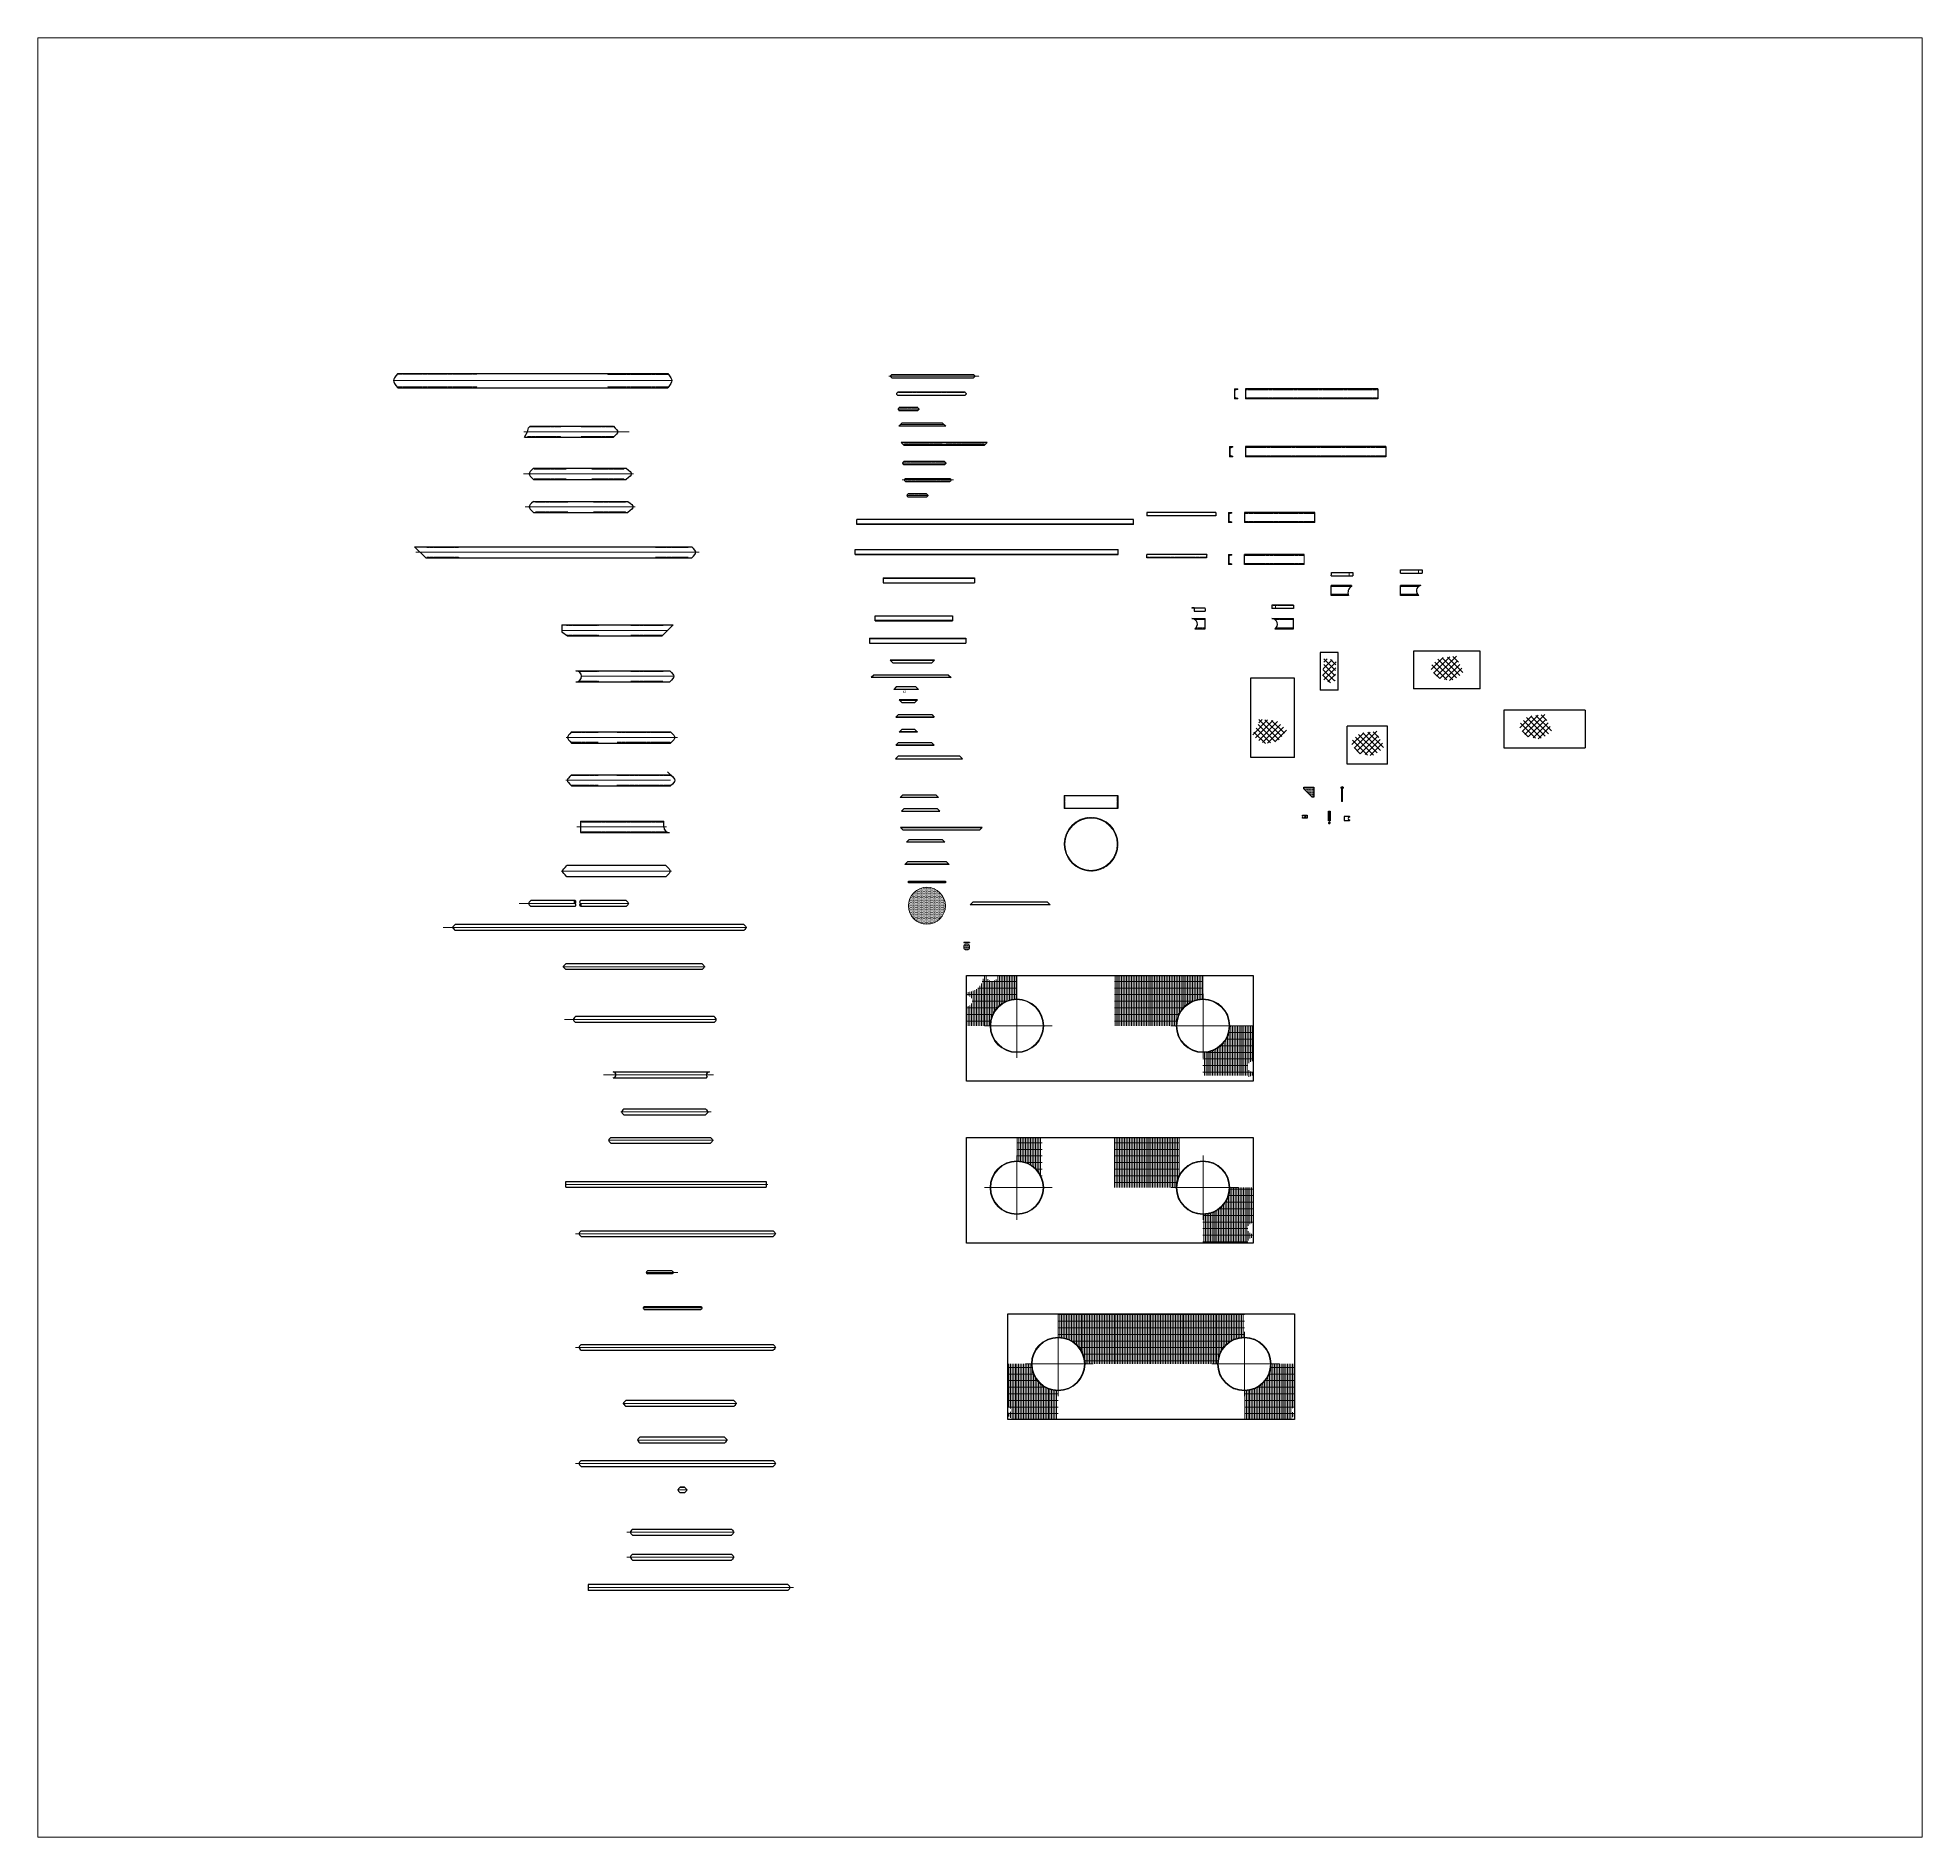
# Model space of a CAD drawing. Header units: inches. Extents: x -18249 to 140262, y -20124 to 30200.
# Drawn here: x 111710 to 140262, y -20124 to 7141 of the extents above; entities that cross this region are included whole.
import ezdxf

# ---------------------------------------------------------------- set-up
doc = ezdxf.new("R2010")
doc.units = ezdxf.units.IN
doc.header["$LTSCALE"] = 5
doc.header["$MEASUREMENT"] = 0
doc.linetypes.add('CENTER', pattern=[2, 1.25, -0.25, 0.25, -0.25])
doc.linetypes.add('HIDDEN', pattern=[0.375, 0.25, -0.125])
for name, color, linetype, lineweight in [('CENTER LINE', 1, 'CENTER', 0), ('HATCH', 250, 'Continuous', 0), ('HIDDEN', 8, 'HIDDEN', 0), ('PLUMBING', 3, 'Continuous', 25), ('STRUCTURE', 3, 'Continuous', 25)]:
    doc.layers.add(name, color=color, linetype=linetype, lineweight=lineweight)
doc.styles.add('BUKAKA 01', font='simpfrac.shx', dxfattribs={"height": 1.2})
pattern_1 = [(90, (68756.28, 118642.346), (-25, 2e-15), []), (180, (68756.28, 118642.35), (-1e-14, -100), [])]
pattern_2 = [(90, (145200.82, -33302.107), (-25, 2e-15), []), (180, (145200.82, -33302.11), (-1e-14, -100), [])]
pattern_3 = [(90, (146771.062, -43205.362), (-25, 2e-15), []), (180, (146771.06, -43205.36), (-1e-14, -100), [])]

msp = doc.modelspace()

# ---------------------------------------------------------------- hatches: boundary and pattern name
at = {"layer": 'HATCH'}
h = msp.add_hatch(dxfattribs=at)
h.set_pattern_fill('ANSI31', color=256, scale=100)
h.set_pattern_definition([(45, (265946.584, 65410.776), (-8.8388348, 8.8388348), [])])
h.paths.add_polyline_path([(129885.31949, 1811.05766, 0.3306147474), (129891.00437, 1818.71535), (129891.00437, 1820.77634), (129840.00437, 1820.77634), (129840.00437, 1667.77634), (129891.00437, 1667.77634), (129891.00437, 1669.83734, 0.3306147474), (129885.31949, 1677.49503), (129853.68926, 1687.05766, -0.3306147474), (129848.00437, 1694.71535), (129848.00437, 1793.83734, -0.3306147474), (129853.68926, 1801.49503)])
h = msp.add_hatch(dxfattribs=at)
h.set_pattern_fill('ANSI31', color=256, scale=100)
h.set_pattern_definition([(45, (265874.034, 64536.036), (-8.8388348, 8.8388348), [])])
h.paths.add_polyline_path([(129812.76933, 936.31727, 0.3306147474), (129818.45421, 943.97496), (129818.45421, 946.03595), (129767.45421, 946.03595), (129767.45421, 793.03595), (129818.45421, 793.03595), (129818.45421, 795.09695, 0.3306147474), (129812.76933, 802.75464), (129781.13909, 812.31727, -0.3306147474), (129775.45421, 819.97496), (129775.45421, 919.09695, -0.3306147474), (129781.13909, 926.75464)])
h = msp.add_hatch(dxfattribs=at)
h.set_pattern_fill('ANSI31', color=256, scale=100)
h.set_pattern_definition([(45, (265857.766, 63537.803), (-8.8388348, 8.8388348), [])])
h.paths.add_polyline_path([(129796.50122, -61.91587, 0.3306147474), (129802.1861, -54.25818), (129802.1861, -52.19718), (129751.1861, -52.19718), (129751.1861, -205.19718), (129802.1861, -205.19718), (129802.1861, -203.13619, 0.3306147474), (129796.50122, -195.4785), (129764.87099, -185.91587, -0.3306147474), (129759.1861, -178.25818), (129759.1861, -79.13619, -0.3306147474), (129764.87099, -71.4785)])
h = msp.add_hatch(dxfattribs=at)
h.set_pattern_fill('ANSI31', color=256, scale=100)
h.set_pattern_definition([(45, (265857.766, 62902.587), (-8.8388348, 8.8388348), [])])
h.paths.add_polyline_path([(129796.50122, -697.13134, 0.3306147474), (129802.1861, -689.47365), (129802.1861, -687.41265), (129751.1861, -687.41265), (129751.1861, -840.41265), (129802.1861, -840.41265), (129802.1861, -838.35166, 0.3306147474), (129796.50122, -830.69397), (129764.87099, -821.13134, -0.3306147474), (129759.1861, -813.47365), (129759.1861, -714.35166, -0.3306147474), (129764.87099, -706.69397)])
h = msp.add_hatch(dxfattribs=at)
h.set_pattern_fill('NET', color=256, scale=500, angle=45)
h.set_pattern_definition([(45, (251739.98, 60504.834), (-44.194174, 44.194174), []), (135, (251739.98, 60504.834), (-44.194174, -44.194174), [])])
h.paths.add_polyline_path([(131196.48698, -2330.39146), (131196.48698, -2262.66608), (131380.72476, -2293.16608), (131373.83312, -2433.66608), (131364.29662, -2600.16608), (131286.6229, -2637.66608), (131174.22948, -2572.77571), (131171.94497, -2498.16761)])
h = msp.add_hatch(dxfattribs=at)
h.set_pattern_fill('NET', color=256, scale=500, angle=45)
h.set_pattern_definition([(45, (251656.12, 60540.2), (-44.194174, 44.194174), []), (135, (251656.12, 60540.2), (-44.194174, -44.194174), [])])
h.paths.add_polyline_path([(133218.21523, -2295.02461), (133218.21523, -2227.29924), (132944.57931, -2257.79924), (132795.57931, -2398.29924), (132928.07931, -2564.79924), (133128.07931, -2602.29924), (133240.47273, -2537.40886), (133315.08084, -2462.80076)])
h = msp.add_hatch(dxfattribs=at)
h.set_pattern_fill('NET', color=256, scale=500, angle=45)
h.set_pattern_definition([(45, (252996.914, 59657.006), (-44.194174, 44.194174), []), (135, (252996.914, 59657.006), (-44.194174, -44.194174), [])])
h.paths.add_polyline_path([(134559.00867, -3178.21899), (134559.00867, -3110.49362), (134285.37275, -3140.99362), (134136.37275, -3281.49362), (134268.87275, -3447.99362), (134468.87275, -3485.49362), (134581.26617, -3420.60324), (134655.87427, -3345.99514)])
h = msp.add_hatch(dxfattribs=at)
h.set_pattern_fill('NET', color=256, scale=500, angle=45)
h.set_pattern_definition([(45, (250753.75, 59585.73), (-44.194174, 44.194174), []), (135, (250753.75, 59585.73), (-44.194174, -44.194174), [])])
h.paths.add_polyline_path([(130210.25599, -3249.49226), (130210.25599, -3181.76688), (130483.8919, -3212.26688), (130632.8919, -3352.76688), (130500.3919, -3519.26688), (130300.3919, -3556.76688), (130187.99848, -3491.87651), (130113.39038, -3417.26841)])
h = msp.add_hatch(dxfattribs=at)
h.set_pattern_fill('NET', color=256, scale=500, angle=45)
h.set_pattern_definition([(45, (250452.29, 59402.025), (-44.194174, 44.194174), []), (135, (250452.29, 59402.025), (-44.194174, -44.194174), [])])
h.paths.add_polyline_path([(132014.38648, -3433.20078), (132014.38648, -3365.47541), (131740.75056, -3395.97541), (131591.75056, -3536.47541), (131724.25056, -3702.97541), (131924.25056, -3740.47541), (132036.64398, -3675.58504), (132111.25209, -3600.97693)])
h = msp.add_hatch(dxfattribs=at)
h.set_pattern_fill('DOTS', color=256, scale=100)
h.paths.add_polyline_path([(131041.42335, -4215.08739), (130891.42335, -4215.08739), (130891.42335, -4240.08739), (131016.42335, -4365.08739), (131041.42335, -4365.08739)])
h = msp.add_hatch(dxfattribs=at)
h.set_pattern_fill('ANSI31', color=256, scale=50)
h.paths.add_polyline_path([(128075.3148, -5078.46501, 1), (127262.3148, -5078.46501, 1)])
h.paths.add_polyline_path([(127272.3148, -5078.46501, -1), (128065.3148, -5078.46501, -1)], flags=16)
h.paths.add_polyline_path([(127642.73787, -5058.44011), (127706.3093, -5058.44011), (127706.3093, -5013.44011), (127642.73787, -5013.44011)], flags=8)
h = msp.add_hatch(dxfattribs=at)
h.set_pattern_fill('ANSI31', color=256, scale=10, angle=90)
h.paths.add_polyline_path([(131264.84285, -4754.48987, 1), (131292.04285, -4754.48987, 1)])
h.paths.add_polyline_path([(131288.14285, -4754.48987, -1), (131268.74285, -4754.48987, -1)], flags=16)
h = msp.add_hatch(dxfattribs=at)
h.set_pattern_fill('ANSI31', color=256, scale=100)
h.paths.add_polyline_path([(125461.38447, -5662.24713), (125461.38447, -5637.24713), (124901.38447, -5637.24713), (124901.38447, -5662.24713)])
h = msp.add_hatch(dxfattribs=at)
h.set_pattern_fill('DOTS', color=256, scale=300)
h.paths.add_polyline_path([(124901.38447, -6010.96328, 1), (125461.38447, -6010.96328, 1)])
h = msp.add_hatch(dxfattribs=at)
h.set_pattern_fill('DOTS', color=256, scale=100)
h.paths.add_polyline_path([(125739.64825, -6635.66723, 1), (125828.64825, -6635.66723, 1)])
h = msp.add_hatch(dxfattribs=at)
h.set_pattern_fill('GRATE', color=256, scale=800, angle=90)
h.set_pattern_definition(pattern_1)
edge = h.paths.add_edge_path()
edge.add_line((126086.63343, -7067.73324), (126036.13343, -7067.73324))
edge.add_arc((125782.13343, -7067.73324), 254, 270, 360, ccw=False)
edge.add_line((125782.13343, -7321.73324), (125782.13343, -7368.23324))
edge.add_arc((125782.13343, -7452.73324), 84.5, -90, 90, ccw=False)
edge.add_line((125782.13343, -7537.23324), (125782.13343, -7828.73324))
edge.add_line((125782.13343, -7828.73324), (126137.63343, -7828.73324))
edge.add_arc((126544.13343, -7828.73324), 406.5, 90, 180, ccw=False)
edge.add_line((126544.13343, -7422.23324), (126544.13343, -7067.73324))
edge.add_line((126544.13343, -7067.73324), (126255.63343, -7067.73324))
edge.add_arc((126171.13343, -7067.73324), 84.5, 270, 360, ccw=False)
edge.add_arc((126171.13343, -7067.73324), 84.5, 180, 270, ccw=False)
h = msp.add_hatch(dxfattribs=at)
h.set_pattern_fill('GRATE', color=256, scale=800, angle=90)
h.set_pattern_definition(pattern_1)
h.paths.add_polyline_path([(128024.13343, -7067.73324), (128024.13343, -7828.73324), (128957.63343, -7828.73324, -0.4142135624), (129364.13343, -7422.23324), (129364.13343, -7067.73324)])
h = msp.add_hatch(dxfattribs=at)
h.set_pattern_fill('GRATE', color=256, scale=800, angle=90)
h.set_pattern_definition([(90, (137259.82, -21532.378), (-25, 2e-15), []), (180, (137259.82, -21532.38), (-1e-14, -100), [])])
h.paths.add_polyline_path([(129364.13343, -8235.23324), (129364.13343, -8583.23324), (130041.63343, -8583.23324), (130066.23664, -8608.12934, -0.1995494361), (130126.13343, -8583.23324), (130126.13343, -8532.23324, -1), (130126.13343, -8363.23324), (130126.13343, -7828.73324), (129770.63343, -7828.73324, -0.4142135624)])
h = msp.add_hatch(dxfattribs=at)
h.set_pattern_fill('GRATE', color=256, scale=800, angle=90)
h.set_pattern_definition(pattern_2)
h.paths.add_polyline_path([(126544.13343, -9520.4618), (126544.13343, -9874.9618, -0.313371067), (126925.13343, -10139.75347), (126925.13343, -9520.4618)])
h = msp.add_hatch(dxfattribs=at)
h.set_pattern_fill('GRATE', color=256, scale=800, angle=90)
h.set_pattern_definition(pattern_2)
h.paths.add_polyline_path([(128024.13343, -9520.4618), (128024.13343, -10281.4618), (128957.63343, -10281.4618, -0.1279014262), (129009.13343, -10083.42834), (129009.13343, -9520.4618)])
h = msp.add_hatch(dxfattribs=at)
h.set_pattern_fill('GRATE', color=256, scale=800, angle=90)
h.set_pattern_definition(pattern_2)
h.paths.add_polyline_path([(129364.13343, -10687.9618), (129364.13343, -11120.4618), (130041.63343, -11120.4618, -0.4142135624), (130126.13343, -11035.9618), (130126.13343, -10984.9618, -1), (130126.13343, -10815.9618), (130126.13343, -10281.4618), (129770.63343, -10281.4618, -0.4142135624)])
h = msp.add_hatch(dxfattribs=at)
h.set_pattern_fill('GRATE', color=256, scale=800, angle=90)
h.set_pattern_definition(pattern_3)
h.paths.add_polyline_path([(126408.60379, -12953.16405), (126408.60379, -13607.66405, -1), (126408.60379, -13696.66405), (126408.60379, -13747.66405, -0.4142135624), (126453.10379, -13792.16405), (127170.60379, -13792.16405), (127170.60379, -13359.66405, -0.4142135624), (126764.10379, -12953.16405)])
h.paths.add_polyline_path([(127170.60379, -12192.16405), (127170.60379, -12546.66405, -0.4142135624), (127577.10379, -12953.16405), (128564.60379, -12953.16405), (128564.60379, -12192.16405)])
h = msp.add_hatch(dxfattribs=at)
h.set_pattern_fill('GRATE', color=256, scale=800, angle=90)
h.set_pattern_definition(pattern_3)
h.paths.add_polyline_path([(128564.60379, -12192.16405), (128564.60379, -12953.16405), (129584.10379, -12953.16405, -0.4142135624), (129990.60379, -12546.66405), (129990.60379, -12192.16405)])
h = msp.add_hatch(dxfattribs=at)
h.set_pattern_fill('GRATE', color=256, scale=800, angle=90)
h.set_pattern_definition(pattern_3)
h.paths.add_polyline_path([(129990.60379, -13359.66405), (129990.60379, -13792.16405), (130708.10379, -13792.16405, -0.4142135624), (130752.60379, -13747.66405), (130752.60379, -13696.66405, -1), (130752.60379, -13607.66405), (130752.60379, -12953.16405), (130397.10379, -12953.16405, -0.4142135624)])

# ---------------------------------------------------------------- linework, layer by layer
at = {"layer": 'CENTER LINE'}
for p, q in [((124603.33345, 2013.2371), (125972.13312, 2013.2371)), ((117102.00389, 1945.53825), (121317.75145, 1945.53825)), ((125060.00027, 1512.752), (124744.50027, 1512.752)), ((119076.72205, 1170.78173), (120668.94633, 1170.78173)), ((125443.92237, 1278.55935), (124777.92235, 1278.55935)), ((126072.75125, 984.00799), (124813.27762, 984.00799)), ((125473.30179, 695.38288), (124807.30178, 695.38288)), ((125473.30179, 695.38288), (124807.30178, 695.38288)), ((119068.52385, 532.2894), (120735.29268, 532.2894)), ((124807.39552, 440.00407), (125581.78388, 440.00407)), ((119094.02385, 31.76143), (120760.79268, 31.76143)), ((124879.51292, 205.38666), (125195.01292, 205.38666)), ((117437.22245, -655.92393), (121729.91573, -655.92393)), ((119652.83831, -1839.01063), (121252.83831, -1839.01063)), ((121348.68814, -2534.39264), (119947.81314, -2534.39264)), ((119714.41826, -3460.79044), (121404.64212, -3460.79044)), ((119713.1746, -4110.13822), (121297.6746, -4110.13822)), ((131471.02126, -4434.43032), (131471.02126, -4198.32079)), ((119878.14378, -4815.69391), (121235.57696, -4815.69391)), ((119642.14351, -5485.66808), (121311.14351, -5485.66808)), ((121311.14351, -5485.66808), (119642.14351, -5485.66808)), ((119850.40492, -5976.42896), (119002.15271, -5976.42896)), ((120658.31037, -5976.42896), (119933.04092, -5976.42896)), ((122451.12996, -6339.41558), (117854.3303, -6339.41558)), ((121821.10368, -6933.71409), (119676.22868, -6933.71409)), ((126544.13343, -7344.71982), (126544.13343, -8315.95621)), ((129366.91299, -7344.71982), (129366.91299, -8315.95621)), ((121991.10512, -7734.54922), (119691.50875, -7734.54922)), ((121991.10512, -7734.54922), (119814.23012, -7734.54922)), ((126052.47989, -7830.33802), (127078.62232, -7830.33802)), ((127078.62232, -7830.33802), (126795.40692, -7830.33802)), ((128875.25945, -7830.33802), (129901.40188, -7830.33802)), ((121949.14226, -8572.535), (120280.80114, -8572.535)), ((120546.6896, -9133.89915), (121912.306, -9133.89915)), ((120358.0591, -9564.28666), (121946.9341, -9564.28666)), ((126544.13343, -9795.8436), (126544.13343, -10767.07999)), ((129366.91299, -9795.8436), (129366.91299, -10767.07999)), ((119711.04899, -10232.0766), (122771.16032, -10232.0766)), ((126052.47989, -10281.4618), (127078.62232, -10281.4618)), ((128875.25945, -10281.4618), (129901.40188, -10281.4618)), ((119858.44063, -10978.87603), (122896.44063, -10978.87603)), ((121406.00029, -11565.69148), (120930.50029, -11565.69148)), ((121780.28361, -12104.64666), (120881.65397, -12104.64666)), ((127167.82423, -12467.54585), (127167.82423, -13438.78224)), ((129990.60379, -12467.54585), (129990.60379, -13438.78224)), ((119858.44063, -12701.7647), (122896.44063, -12701.7647)), ((126676.17069, -12953.16405), (127702.31312, -12953.16405)), ((129498.95025, -12953.16405), (130525.09268, -12953.16405)), ((122302.10133, -13550.86924), (120573.80167, -13550.86924)), ((122302.10133, -13550.86924), (120573.80167, -13550.86924)), ((122150.19254, -14106.31617), (120798.44254, -14106.31617)), ((122150.19254, -14106.31617), (120798.44254, -14106.31617)), ((119858.44063, -14460.65553), (122896.44063, -14460.65553)), ((121553.53641, -14861.98977), (121400.53641, -14861.98977)), ((121553.53641, -14861.98977), (121400.53641, -14861.98977)), ((120637.74536, -15501.69065), (122255.62036, -15501.69065)), ((120637.74536, -15501.69065), (122255.62036, -15501.69065)), ((120637.74536, -15878.58252), (122255.62036, -15878.58252)), ((120637.74536, -15878.58252), (122255.62036, -15878.58252)), ((123159.68049, -16339.34977), (120045.18049, -16339.34977))]:
    msp.add_line(p, q, dxfattribs=at)
at = {"layer": 'HATCH'}
for p, q in [((130899.10767, -687.41265), (130899.10767, -825.69633)), ((121342.1746, -4070.13822), (121253.1746, -3981.13822)), ((131459.71329, -4230.68992), (131459.71329, -4213.56831)), ((131462.02126, -4404.68992), (131462.02126, -4230.68992)), ((131480.02126, -4404.68992), (131480.02126, -4230.68992)), ((131482.32924, -4230.68992), (131482.32924, -4213.56831)), ((131462.02126, -4430.68992), (131462.02126, -4404.68992)), ((131480.02126, -4430.68992), (131480.02126, -4404.68992)), ((126544.13343, -7067.73324), (126544.13343, -7422.23324)), ((129364.13343, -7422.23324), (129364.13343, -7067.73324)), ((129770.63343, -7828.73324), (130126.13343, -7828.73324))]:
    msp.add_line(p, q, dxfattribs=at)
for points in [[(111709.94854, 7140.7156), (140261.52286, 7140.7156), (140261.52286, -20124.17019), (111709.94854, -20124.17019)], [(131491.36909, -4230.68992), (131450.03563, -4230.68992), (131450.03563, -4213.56831), (131491.36909, -4213.56831)]]:
    msp.add_lwpolyline(points, close=True, dxfattribs=at)
for points in [[(129840.00437, 1820.77634), (129891.00437, 1820.77634), (129891.00437, 1818.71535, -0.3306147474), (129885.31949, 1811.05766), (129853.68926, 1801.49503, 0.3306147474), (129848.00437, 1793.83734), (129848.00437, 1694.71535, 0.3306147474), (129853.68926, 1687.05766), (129885.31949, 1677.49503, -0.3306147474), (129891.00437, 1669.83734), (129891.00437, 1667.77634), (129840.00437, 1667.77634)], [(129767.45421, 946.03595), (129818.45421, 946.03595), (129818.45421, 943.97496, -0.3306147474), (129812.76933, 936.31727), (129781.13909, 926.75464, 0.3306147474), (129775.45421, 919.09695), (129775.45421, 819.97496, 0.3306147474), (129781.13909, 812.31727), (129812.76933, 802.75464, -0.3306147474), (129818.45421, 795.09695), (129818.45421, 793.03595), (129767.45421, 793.03595)], [(129751.1861, -52.19718), (129802.1861, -52.19718), (129802.1861, -54.25818, -0.3306147474), (129796.50122, -61.91587), (129764.87099, -71.4785, 0.3306147474), (129759.1861, -79.13619), (129759.1861, -178.25818, 0.3306147474), (129764.87099, -185.91587), (129796.50122, -195.4785, -0.3306147474), (129802.1861, -203.13619), (129802.1861, -205.19718), (129751.1861, -205.19718)], [(129751.1861, -687.41265), (129802.1861, -687.41265), (129802.1861, -689.47365, -0.3306147474), (129796.50122, -697.13134), (129764.87099, -706.69397, 0.3306147474), (129759.1861, -714.35166), (129759.1861, -813.47365, 0.3306147474), (129764.87099, -821.13134), (129796.50122, -830.69397, -0.3306147474), (129802.1861, -838.35166), (129802.1861, -840.41265), (129751.1861, -840.41265)]]:
    msp.add_lwpolyline(points, format="xyb", close=True, dxfattribs=at)
for points in [[(130895.89571, -840.41265), (130899.10767, -825.69633)], [(131462.02126, -4430.68992), (131480.02126, -4430.68992)]]:
    msp.add_lwpolyline(points, dxfattribs=at)
for centre, radius in [((127668.8148, -5078.46501), 406.5), ((127668.8148, -5078.46501), 396.5), ((130912.32043, -4661.98441), 10.78831), ((131278.44285, -4754.48987), 13.6), ((131278.44285, -4754.48987), 9.7), ((125181.38447, -6010.96328), 280), ((125784.14825, -6635.66723), 44.5), ((126544.13343, -7828.73324), 406.5), ((129364.13343, -7828.73324), 406.5), ((126544.13343, -7828.73324), 396.5), ((129364.13343, -7828.73324), 396.5), ((126544.13343, -10281.4618), 406.5), ((126544.13343, -10281.4618), 396.5), ((129364.13343, -10281.4618), 406.5), ((129364.13343, -10281.4618), 396.5), ((127170.60379, -12953.16405), 406.5), ((127170.60379, -12953.16405), 396.5), ((129990.60379, -12953.16405), 406.5), ((129990.60379, -12953.16405), 396.5)]:
    msp.add_circle(centre, radius, dxfattribs=at)
at = {"layer": 'HATCH', "color": 250, "lineweight": 0}
for radius, start, end in [(406.5, 0, 180), (396.5, 0, 180), (406.5, 180, 0), (396.5, 180, 0)]:
    msp.add_arc((127668.8148, -5078.46501), radius, start, end, dxfattribs=at)
at = {"layer": 'HIDDEN'}
for p, q in [((117165.39867, 2040.98825), (118370.0385, 2040.98825)), ((120343.36462, 2038.23901), (121254.35667, 2038.23901)), ((117165.39917, 1850.14502), (118370.0385, 1850.09782)), ((120343.36462, 1852.49333), (121254.35717, 1852.45763)), ((125755.01934, 1764.79366), (124744.01933, 1764.79366)), ((125755.01934, 1724.79366), (124744.01933, 1724.79366)), ((132013.28986, 1806.06002), (130008.66382, 1806.06002)), ((125038.00027, 1532.752), (124766.50027, 1532.752)), ((125038.00027, 1492.752), (124766.50027, 1492.752)), ((132013.28986, 1682.49266), (130008.66382, 1682.49266)), ((119171.3451, 1244.3081), (119636.43032, 1244.3081)), ((119942.11423, 1244.3081), (120432.8451, 1244.3081)), ((125415.92237, 1298.55935), (124805.92235, 1298.55935)), ((125415.92237, 1258.55935), (124805.92235, 1258.55935)), ((119128.55163, 1097.30646), (119636.43032, 1097.28656)), ((119942.11423, 1097.27458), (120432.84553, 1097.25536)), ((125415.01443, 1004.00799), (124841.27762, 1004.00799)), ((125415.01443, 964.00799), (124841.27762, 964.00799)), ((125471.01443, 1004.00799), (126044.75125, 1004.00799)), ((125471.01443, 964.00799), (126044.75125, 964.00799)), ((132136.16382, 931.31963), (130008.66382, 931.31963)), ((119225.72075, 605.81577), (119716.45161, 605.81577)), ((120103.25811, 605.81577), (120593.98898, 605.81577)), ((125445.30179, 715.38288), (124835.30178, 715.38288)), ((125445.30179, 675.38288), (124835.30178, 675.38288)), ((132136.16382, 807.75228), (130008.66382, 807.75228)), ((119225.72075, 458.78226), (119716.45205, 458.76303)), ((120103.25811, 458.78226), (120593.98941, 458.76303)), ((124862.97263, 460.00407), (125523.97263, 460.00407)), ((124862.97263, 420.00407), (125523.97263, 420.00407)), ((119251.22075, 105.2878), (119741.95161, 105.2878)), ((120128.75811, 105.2878), (120619.48898, 105.2878)), ((124901.51292, 225.38666), (125173.01292, 225.38666)), ((124901.51292, 185.38666), (125173.01292, 185.38666)), ((119251.22075, -41.74572), (119741.95205, -41.76495)), ((120128.75811, -41.74572), (120619.48941, -41.76495)), ((131056.64806, -66.9135), (129992.39571, -66.9135)), ((131056.64806, -190.48086), (129992.39571, -190.48086)), ((117605.76355, -582.39756), (118096.49441, -582.39756)), ((117605.76355, -729.43107), (118096.49485, -729.4503)), ((121071.9624, -582.39756), (121562.69326, -582.39756)), ((121071.9624, -729.43107), (121562.6937, -729.4503)), ((129418.61256, -730.41265), (128515.11256, -730.41265)), ((130899.10767, -702.12898), (129992.39571, -702.12898)), ((130899.10767, -825.69633), (129992.39571, -825.69633)), ((131309.55461, -969.03729), (131634.05461, -969.03729)), ((131579.55461, -961.03729), (131579.55461, -1012.03729)), ((132357.52116, -928.47284), (132682.02116, -928.47284)), ((132627.52116, -920.47284), (132627.52116, -971.47284)), ((129232.20152, -1502.63756), (129393.70152, -1502.63756)), ((129243.191, -1675.82315), (129396.91347, -1675.82315)), ((130733.99017, -1463.72089), (130408.49017, -1463.72089)), ((130455.54935, -1675.82315), (130737.20212, -1675.82315)), ((130462.99017, -1506.72089), (130462.99017, -1455.72089)), ((120212.18279, -1912.51777), (119721.45149, -1912.537)), ((120212.18279, -1765.48426), (119721.45192, -1765.48426)), ((120693.49384, -1765.48426), (121184.22471, -1765.48426)), ((120693.49384, -1912.51777), (121179.31213, -1912.53681)), ((129257.14074, -1799.3905), (129396.91347, -1799.3905)), ((130469.49908, -1799.3905), (130737.20212, -1799.3905)), ((120212.18279, -2460.86627), (119904.95594, -2460.86627)), ((120693.49384, -2460.86627), (121184.22471, -2460.86627)), ((125544.06564, -2550.65678), (124341.59201, -2550.65678)), ((124631.07545, -2293.33898), (125292.07545, -2293.33898)), ((120212.18279, -2607.89979), (119904.96863, -2607.91182)), ((120693.49384, -2607.89979), (121179.31213, -2607.91882)), ((125048.98228, -2727.92821), (124681.99722, -2727.92821)), ((120200.41826, -3388.29044), (119787.0858, -3388.29044)), ((120486.41826, -3388.29044), (121298.91826, -3388.29044)), ((120200.41826, -3533.29044), (119787.0858, -3533.29044)), ((120486.41826, -3533.29044), (121298.91826, -3533.29044)), ((120199.1746, -4037.63822), (119785.84215, -4037.63822)), ((120199.1746, -4182.63822), (119785.84215, -4182.63822)), ((120485.1746, -4037.63822), (121297.6746, -4037.63822)), ((120485.1746, -4182.63822), (121297.6746, -4182.63822)), ((127270.98189, -4339.33314), (127270.98189, -4539.33314)), ((128065.7925, -4339.33314), (128065.7925, -4539.33314)), ((119947.74207, -4743.75309), (121194.7858, -4743.75309)), ((131268.74285, -4726.60152), (131268.74285, -4576.60152)), ((131288.14285, -4576.60152), (131288.14285, -4726.60152)), ((119947.74207, -4888.75309), (121236.82869, -4888.75309)), ((127045.69654, -5993.8127), (125843.22291, -5993.8127)), ((121516.54701, -14825.08978), (121445.03641, -14825.08978)), ((121516.54701, -14898.88976), (121437.52582, -14898.88976))]:
    msp.add_line(p, q, dxfattribs=at)
at = {"layer": 'PLUMBING'}
for centre, major_axis in [((119850.40492, -5954.17896), (0, 22.25)), ((119933.04092, -5998.67895), (0, -22.25))]:
    msp.add_ellipse(centre, major_axis=major_axis, ratio=0.3495061218, dxfattribs=at)
at = {"layer": 'PLUMBING', "extrusion": (0, 0, -1)}
for centre, major_axis in [((119850.40492, -5998.67895), (0, -22.25)), ((119933.04092, -5954.17896), (0, 22.25))]:
    msp.add_ellipse(centre, major_axis=major_axis, ratio=0.3495061218, start_param=3.1415926536, end_param=6.2831853072, dxfattribs=at)
at = {"layer": 'STRUCTURE'}
for p, q in [((117165.39867, 2053.68825), (121254.35667, 2053.68825)), ((124647.83345, 2037.2371), (125887.63312, 2037.2371)), ((117165.39867, 1837.44502), (121254.35667, 1837.2848)), ((124647.83345, 1989.2371), (125887.63312, 1989.2371)), ((125759.01934, 1768.79366), (124740.01933, 1768.79366)), ((125759.01934, 1720.79366), (124740.01933, 1720.79366)), ((132013.28986, 1820.77634), (130008.66382, 1820.77634)), ((130008.66382, 1820.77634), (130008.66382, 1667.77634)), ((132013.28986, 1820.77634), (132013.28986, 1667.77634)), ((125042.00027, 1536.752), (124762.50027, 1536.752)), ((125042.00027, 1488.752), (124762.50027, 1488.752)), ((132013.28986, 1667.77634), (130008.66382, 1667.77634)), ((119171.3451, 1255.3081), (120432.8451, 1255.3081)), ((124753.92235, 1254.55935), (124801.92235, 1302.55935)), ((125467.92237, 1254.55935), (124753.92235, 1254.55935)), ((125419.92237, 1302.55935), (124801.92235, 1302.55935)), ((125467.92237, 1254.55935), (125419.92237, 1302.55935)), ((119086.85121, 1086.3081), (120432.8451, 1086.25536)), ((126096.75125, 1008.00799), (124789.27762, 1008.00799)), ((124789.27762, 1008.00799), (124837.27762, 960.00799)), ((126048.75125, 960.00799), (124837.27762, 960.00799)), ((126096.75125, 1008.00799), (126048.75125, 960.00799)), ((132136.16382, 946.03595), (130008.66382, 946.03595)), ((130008.66382, 946.03595), (130008.66382, 895.03595)), ((130008.66382, 946.03595), (130008.66382, 793.03595)), ((132136.16382, 946.03595), (132136.16382, 793.03595)), ((119219.79268, 616.7894), (119355.29268, 616.7894)), ((119337.27964, 616.7894), (120625.29268, 616.7894)), ((125449.30179, 719.38288), (124831.30178, 719.38288)), ((125449.30179, 671.38288), (124831.30178, 671.38288)), ((132136.16382, 793.03595), (130008.66382, 793.03595)), ((119219.79268, 447.7894), (119355.29268, 447.7894)), ((119355.29268, 447.7894), (120625.29268, 447.7894)), ((124858.97263, 464.00407), (125527.97263, 464.00407)), ((124858.97263, 416.00407), (125527.97263, 416.00407)), ((119219.79268, 116.26143), (119355.29268, 116.26143)), ((119245.29268, 116.26143), (119380.79268, 116.26143)), ((119362.77964, 116.26143), (120650.79268, 116.26143)), ((119406.29268, 116.26143), (119974.29268, 116.26143)), ((120025.29268, 116.26143), (120650.79268, 116.26143)), ((125177.01292, 229.38666), (124897.51292, 229.38666)), ((125177.01292, 229.38666), (124897.51292, 229.38666)), ((125177.01292, 181.38666), (124897.51292, 181.38666)), ((119219.79268, -52.73857), (119355.29268, -52.73857)), ((119245.29268, -52.73857), (119380.79268, -52.73857)), ((119380.79268, -52.73857), (120650.79268, -52.73857)), ((119406.29268, -52.73857), (119974.29268, -52.73857)), ((120025.29268, -52.73857), (120650.79268, -52.73857)), ((128312.91576, -159.8805), (124118.91576, -159.8805)), ((124118.91576, -234.8805), (124118.91576, -159.8805)), ((128312.91576, -228.8805), (124118.91576, -228.8805)), ((128312.91576, -234.8805), (124118.91576, -234.8805)), ((128312.91576, -234.8805), (128312.91576, -159.8805)), ((129557.58971, -52.19718), (128514.08971, -52.19718)), ((128514.08971, -52.19718), (128514.08971, -103.19718)), ((129560.80166, -103.19718), (128514.08971, -103.19718)), ((129992.39571, -52.19718), (129992.39571, -205.19718)), ((131056.14571, -52.19718), (129992.39571, -52.19718)), ((131056.14571, -205.19718), (129992.39571, -205.19718)), ((131056.14571, -52.19718), (130624.89571, -52.19718)), ((117419.1066, -571.42393), (121618.66119, -571.42393)), ((117588.1066, -740.42393), (117419.1066, -571.42393)), ((117588.1066, -740.42393), (121618.66119, -740.42393)), ((124092.34732, -613.13001), (128081.21876, -613.13001)), ((124092.34732, -688.13001), (124092.34732, -613.13001)), ((124092.34732, -682.13001), (128081.21876, -682.13001)), ((124092.34732, -688.13001), (128081.21876, -688.13001)), ((128081.21876, -688.13001), (128081.21876, -613.13001)), ((128515.11256, -738.41265), (128515.11256, -687.41265)), ((129421.82451, -687.41265), (128515.11256, -687.41265)), ((129418.61256, -738.41265), (128515.11256, -738.41265)), ((129992.39571, -840.41265), (129992.39571, -687.41265)), ((130899.10767, -687.41265), (129992.39571, -687.41265)), ((130895.89571, -840.41265), (129992.39571, -840.41265)), ((124516.28049, -1043.62965), (125904.16058, -1043.62965)), ((124516.28049, -1043.62965), (124516.28049, -1118.62965)), ((124516.28049, -1049.62965), (125904.16058, -1049.62965)), ((124516.28049, -1118.62965), (125904.16058, -1118.62965)), ((125904.16058, -1043.62965), (125904.16058, -1118.62965)), ((131306.34266, -1012.03729), (131634.05461, -1012.03729)), ((131309.55461, -961.03729), (131634.05461, -961.03729)), ((131634.05461, -961.03729), (131634.05461, -1012.03729)), ((132354.30921, -971.47284), (132682.02116, -971.47284)), ((132357.52116, -920.47284), (132682.02116, -920.47284)), ((132682.02116, -920.47284), (132682.02116, -971.47284)), ((131306.34266, -1309.94351), (131306.34266, -1156.94351)), ((131613.85323, -1156.94351), (131306.34266, -1156.94351)), ((131613.85323, -1171.65984), (131306.34266, -1171.65984)), ((131564.45232, -1295.22719), (131306.34266, -1295.22719)), ((131569.90757, -1309.94351), (131306.34266, -1309.94351)), ((131613.85323, -1156.94351), (131613.85323, -1171.65984)), ((132354.30921, -1309.94351), (132354.30921, -1156.94351)), ((132661.81979, -1156.94351), (132354.30921, -1156.94351)), ((132632.36415, -1171.65984), (132354.30921, -1171.65984)), ((132618.41441, -1295.22719), (132354.30921, -1295.22719)), ((132636.21916, -1309.94351), (132354.30921, -1309.94351)), ((132661.81979, -1156.94351), (132661.81979, -1158.84112)), ((124396.69778, -1617.25525), (125570.48501, -1617.25525)), ((124396.69778, -1692.25525), (124396.69778, -1617.25525)), ((124396.69778, -1686.25525), (125570.48501, -1686.25525)), ((124396.69778, -1692.25525), (125570.48501, -1692.25525)), ((125570.48501, -1617.25525), (125570.48501, -1692.25525)), ((129232.20152, -1494.63756), (129196.13182, -1494.63756)), ((129196.13182, -1494.63756), (129196.13182, -1502.63756)), ((129232.20152, -1502.63756), (129196.13182, -1502.63756)), ((129196.13182, -1661.10683), (129396.91347, -1661.10683)), ((129232.20152, -1494.63756), (129393.70152, -1494.63756)), ((129232.20152, -1502.63756), (129232.20152, -1545.63756)), ((129232.20152, -1545.63756), (129396.91347, -1545.63756)), ((129396.91347, -1814.10683), (129396.91347, -1661.10683)), ((130733.99017, -1455.72089), (130408.49017, -1455.72089)), ((130408.49017, -1455.72089), (130408.49017, -1506.72089)), ((130737.20212, -1506.72089), (130408.49017, -1506.72089)), ((130408.49017, -1661.10683), (130737.20212, -1661.10683)), ((130733.99017, -1455.72089), (130462.99017, -1455.72089)), ((130737.20212, -1506.72089), (130462.99017, -1506.72089)), ((130737.20212, -1814.10683), (130737.20212, -1661.10683)), ((119652.83831, -1754.51063), (121337.33831, -1754.51063)), ((119737.33831, -1923.51063), (121168.33831, -1923.51063)), ((121168.33831, -1923.51063), (121337.33831, -1754.51063)), ((124310.34818, -1956.50693), (124310.34818, -2031.50693)), ((124310.34818, -1956.50693), (124310.34818, -2031.50693)), ((124310.34818, -1956.50693), (125770.34818, -1956.50693)), ((124310.34818, -1956.50693), (125770.34818, -1956.50693)), ((124310.34818, -1962.50693), (125770.34818, -1962.50693)), ((125770.34818, -1956.50693), (125770.34818, -2031.50693)), ((129239.33599, -1814.10683), (129396.91347, -1814.10683)), ((130451.69433, -1814.10683), (130737.20212, -1814.10683)), ((124310.34818, -2031.50693), (125770.34818, -2031.50693)), ((131139.82149, -2171.56183), (131139.82149, -2745.56183)), ((131411.32149, -2171.56183), (131139.82149, -2171.56183)), ((131411.32149, -2745.56183), (131411.32149, -2171.56183)), ((132553.70019, -2152.29924), (132553.70019, -2726.29924)), ((133564.7002, -2152.29924), (132553.70019, -2152.29924)), ((133564.7002, -2726.29924), (133564.7002, -2152.29924)), ((119863.31314, -2449.89264), (121285.31314, -2449.89264)), ((124376.59201, -2515.65678), (124337.59201, -2554.65678)), ((125548.06564, -2554.65678), (124337.59201, -2554.65678)), ((125509.06564, -2515.65678), (124376.59201, -2515.65678)), ((125296.07545, -2289.33898), (124627.07545, -2289.33898)), ((124627.07545, -2289.33898), (125296.07545, -2289.33898)), ((124666.07545, -2328.33898), (124627.07545, -2289.33898)), ((124906.57545, -2289.33898), (124627.07545, -2289.33898)), ((124666.07545, -2328.33898), (125257.07545, -2328.33898)), ((125257.07545, -2328.33898), (125296.07545, -2289.33898)), ((125509.06564, -2515.65678), (125548.06564, -2554.65678)), ((130089.97136, -3765.74051), (130089.97136, -2559.26688)), ((130750.97136, -2563.26688), (130089.97136, -2563.26688)), ((130750.97136, -3765.74051), (130750.97136, -2563.26688)), ((119863.31314, -2618.89264), (121285.31314, -2618.89264)), ((124716.99722, -2692.92821), (124677.99722, -2731.92821)), ((125052.98228, -2731.92821), (124677.99722, -2731.92821)), ((125013.98228, -2692.92821), (124716.99722, -2692.92821)), ((125013.98228, -2692.92821), (125052.98228, -2731.92821)), ((131411.32149, -2745.56183), (131139.82149, -2745.56183)), ((133564.7002, -2726.29924), (132553.70019, -2726.29924)), ((124711.80574, -3152.05479), (124751.80574, -3112.05479)), ((124751.80574, -3112.05479), (125253.80574, -3112.05479)), ((125039.92559, -2890.2712), (124760.42559, -2890.2712)), ((124799.42559, -2929.2712), (124760.42559, -2890.2712)), ((124764.42559, -2894.2712), (125035.92559, -2894.2712)), ((124799.42559, -2929.2712), (125000.92559, -2929.2712)), ((125000.92559, -2929.2712), (125039.92559, -2890.2712)), ((125253.80574, -3112.05479), (125293.80574, -3152.05479)), ((133923.81922, -3046.39544), (133923.81922, -3618.86907)), ((135155.61889, -3046.39544), (133923.81922, -3046.39544)), ((135155.61889, -3046.39544), (135155.61889, -3618.86907)), ((119798.94463, -3376.29044), (121298.91826, -3376.29044)), ((124711.80574, -3152.05479), (125293.80574, -3152.05479)), ((124715.80574, -3148.05479), (125289.80574, -3148.05479)), ((124801.10016, -3341.68808), (124761.10016, -3381.68808)), ((125040.60016, -3381.68808), (124761.10016, -3381.68808)), ((125036.60016, -3377.68808), (124765.10016, -3377.68808)), ((125000.60016, -3341.68808), (124801.10016, -3341.68808)), ((125000.60016, -3341.68808), (125040.60016, -3381.68808)), ((132158.87145, -3290.47541), (131548.87143, -3290.47541)), ((131548.87143, -3864.21222), (131548.87143, -3290.47541)), ((132158.87145, -3864.21222), (132158.87145, -3290.47541)), ((119798.94463, -3545.29044), (121298.91826, -3545.29044)), ((124712.42261, -3579.61933), (124752.42261, -3539.61933)), ((125292.89624, -3579.61933), (124712.42261, -3579.61933)), ((124716.42261, -3575.61933), (125288.89624, -3575.61933)), ((124752.42261, -3539.61933), (125252.89624, -3539.61933)), ((125292.89624, -3579.61933), (125252.89624, -3539.61933)), ((133923.81922, -3618.86907), (135155.61889, -3618.86907)), ((124703.58584, -3786.62293), (124743.58584, -3746.62293)), ((124703.58584, -3786.62293), (125722.58585, -3786.62293)), ((124707.58584, -3782.62293), (125718.58585, -3782.62293)), ((125682.58585, -3746.62293), (124743.58584, -3746.62293)), ((125722.58585, -3786.62293), (125682.58585, -3746.62293)), ((130750.97136, -3765.74051), (130089.97136, -3765.74051)), ((132158.87145, -3864.21222), (131548.87143, -3864.21222)), ((119797.70098, -4025.63822), (121297.6746, -4025.63822)), ((119797.70098, -4194.63822), (121297.6746, -4194.63822)), ((124776.38489, -4371.9183), (124816.38489, -4331.9183)), ((125356.85852, -4371.9183), (124776.38489, -4371.9183)), ((124780.38489, -4367.9183), (125352.85852, -4367.9183)), ((124834.47218, -4539.73889), (124794.47218, -4579.73889)), ((124816.38489, -4331.9183), (125316.85852, -4331.9183)), ((124834.47218, -4539.73889), (125336.209, -4539.73889)), ((125356.85852, -4371.9183), (125316.85852, -4331.9183)), ((125336.209, -4539.73889), (125376.209, -4579.73889)), ((127260.98189, -4339.33314), (128075.7925, -4339.33314)), ((127260.98189, -4339.33314), (127260.98189, -4539.33314)), ((128075.7925, -4539.33314), (127260.98189, -4539.33314)), ((128075.7925, -4339.33314), (128075.7925, -4539.33314)), ((119932.81217, -4731.19391), (121194.7858, -4731.19391)), ((121194.7858, -4815.69391), (121194.7858, -4731.19391)), ((126019.3941, -4826.0471), (124779.59443, -4826.0471)), ((124779.59443, -4826.0471), (124819.59443, -4866.0471)), ((126015.3941, -4830.0471), (124783.59443, -4830.0471)), ((124794.47218, -4579.73889), (125376.209, -4579.73889)), ((124798.47218, -4575.73889), (125372.209, -4575.73889)), ((126019.3941, -4826.0471), (125979.3941, -4866.0471)), ((119932.81217, -4900.19391), (121279.2858, -4900.19391)), ((125979.3941, -4866.0471), (124819.59443, -4866.0471)), ((124872.79276, -5048.21901), (124912.79276, -5008.21901)), ((125453.26639, -5048.21901), (124872.79276, -5048.21901)), ((124876.79276, -5044.21901), (125449.26639, -5044.21901)), ((124912.79276, -5008.21901), (125414.79276, -5008.21901)), ((125453.26639, -5048.21901), (125413.26639, -5008.21901)), ((121226.61714, -5401.16808), (119726.64351, -5401.16808)), ((124886.68059, -5344.28131), (124847.68059, -5383.28131)), ((125516.68059, -5383.28131), (124847.68059, -5383.28131)), ((125512.68059, -5379.28131), (124851.68059, -5379.28131)), ((125477.68059, -5344.28131), (124886.68059, -5344.28131)), ((125477.68059, -5344.28131), (125516.68059, -5383.28131)), ((121226.61714, -5570.16808), (119726.64351, -5570.16808)), ((119850.40492, -5931.92897), (119180.15271, -5931.92897)), ((120624.93538, -5931.92897), (119933.04092, -5931.92897)), ((125878.22291, -5958.8127), (125839.22291, -5997.8127)), ((127010.69654, -5958.8127), (125878.22291, -5958.8127)), ((127010.69654, -5958.8127), (127049.69654, -5997.8127)), ((119850.40492, -6020.92895), (119180.15271, -6020.92895)), ((120624.93538, -6020.92895), (119933.04092, -6020.92895)), ((127049.69654, -5997.8127), (125839.22291, -5997.8127)), ((122406.62997, -6294.91559), (118032.3303, -6294.91559)), ((122406.62997, -6383.91557), (118032.3303, -6383.91557)), ((125739.64825, -6560.47341), (125828.64825, -6560.47341)), ((125739.64825, -6560.47341), (125739.64825, -6566.47341)), ((125739.64825, -6566.47341), (125828.64825, -6566.47341)), ((125828.64825, -6560.47341), (125828.64825, -6566.47341)), ((121776.60368, -6889.21409), (119709.60368, -6889.21409)), ((121776.60368, -6978.21409), (119709.60368, -6978.21409)), ((121957.73012, -7690.04922), (119858.73012, -7690.04922)), ((121957.73012, -7779.04922), (119858.73012, -7779.04922)), ((120425.86865, -8528.035), (121885.86865, -8528.035)), ((120425.86865, -8617.035), (121841.36865, -8617.035)), ((121841.36865, -8617.035), (121854.40239, -8604.00125)), ((120591.1896, -9089.39915), (121828.6896, -9089.39915)), ((120591.1896, -9178.39914), (121828.6896, -9178.39914)), ((120391.4341, -9519.78666), (121902.4341, -9519.78666)), ((120391.4341, -9608.78666), (121902.4341, -9608.78666)), ((119711.04899, -10187.57661), (122747.71584, -10187.57661)), ((119711.04899, -10276.57659), (119711.04899, -10187.57661)), ((119711.04899, -10276.57659), (122747.71584, -10276.57659)), ((122747.71584, -10187.57661), (122747.71584, -10276.57659)), ((119942.94063, -10934.37604), (122851.94064, -10934.37604)), ((119942.94063, -11023.37602), (122851.94064, -11023.37602)), ((121321.50029, -11541.69148), (120948.50029, -11541.69148)), ((121321.50029, -11589.69148), (120948.50029, -11589.69148)), ((120899.65397, -12080.64666), (121756.28361, -12080.64666)), ((120899.65397, -12128.64666), (121756.28361, -12128.64666)), ((126408.60379, -12192.16405), (130752.60379, -12192.16405)), ((119942.94063, -12657.26471), (122851.94064, -12657.26471)), ((119942.94063, -12746.2647), (122851.94064, -12746.2647)), ((122257.60134, -13506.36925), (120618.30166, -13506.36925)), ((122257.60134, -13595.36924), (120618.30166, -13595.36924)), ((122116.81755, -14061.81617), (120831.81754, -14061.81617)), ((122116.81755, -14150.81616), (120831.81754, -14150.81616)), ((119942.94063, -14416.15554), (122851.94064, -14416.15554)), ((119942.94063, -14505.15552), (122851.94064, -14505.15552)), ((121509.03642, -14817.48978), (121445.03641, -14817.48978)), ((121509.03642, -14906.48976), (121445.03641, -14906.48976)), ((120722.21899, -15546.19065), (122222.24536, -15546.19065)), ((120722.24536, -15457.19066), (122222.24536, -15457.19066)), ((120722.21899, -15923.08252), (122222.24536, -15923.08252)), ((120722.24536, -15834.08253), (122222.24536, -15834.08253)), ((123075.18049, -16294.84977), (120051.18049, -16294.84977)), ((120051.18049, -16294.84977), (120051.18049, -16383.84977)), ((123075.18049, -16383.84977), (120051.18049, -16383.84977))]:
    msp.add_line(p, q, dxfattribs=at)
for points in [[(117165.39867, 2053.68825), (117137.66346, 2017.77918), (117117.85259, 1989.47508), (117105.96607, 1966.24183), (117102.00389, 1945.54535), (117105.96607, 1924.85153), (117117.85259, 1901.62626), (117137.66346, 1873.33546), (117165.39867, 1837.44502)], [(121254.35667, 2053.68825), (121282.09189, 2017.77887), (121301.90274, 1989.47257), (121313.78923, 1966.23338), (121317.75133, 1945.52532), (121313.78905, 1924.81241), (121301.90236, 1901.55867), (121282.09127, 1873.22812), (121254.35574, 1837.2848)], [(124647.83345, 2037.2371), (124639.95845, 2029.26835), (124634.33345, 2022.9871), (124630.95845, 2017.83085), (124629.83345, 2013.2371), (124630.95845, 2008.64335), (124634.33345, 2003.4871), (124639.95845, 1997.20585), (124647.83345, 1989.2371)], [(125887.63312, 2037.2371), (125896.63048, 2029.26835), (125903.05717, 2022.9871), (125906.91319, 2017.83085), (125908.19852, 2013.2371), (125906.91319, 2008.64335), (125903.05717, 2003.4871), (125896.63048, 1997.20585), (125887.63312, 1989.2371)], [(124740.01933, 1768.79366), (124732.14433, 1760.82491), (124726.51933, 1754.54366), (124723.14433, 1749.38741), (124722.01933, 1744.79366), (124723.14433, 1740.19991), (124726.51933, 1735.04366), (124732.14433, 1728.76241), (124740.01933, 1720.79366)], [(125759.01934, 1768.79366), (125766.89434, 1760.82491), (125772.51934, 1754.54366), (125775.89434, 1749.38741), (125777.01934, 1744.79366), (125775.89434, 1740.19991), (125772.51934, 1735.04366), (125766.89434, 1728.76241), (125759.01934, 1720.79366)], [(124762.50027, 1536.752), (124754.62527, 1528.78325), (124749.00027, 1522.502), (124745.62527, 1517.34575), (124744.50027, 1512.752), (124745.62527, 1508.15825), (124749.00027, 1503.002), (124754.62527, 1496.72075), (124762.50027, 1488.752)], [(125042.00027, 1536.752), (125049.87527, 1528.78325), (125055.50027, 1522.502), (125058.87527, 1517.34575), (125060.00027, 1512.752), (125058.87527, 1508.15825), (125055.50027, 1503.002), (125049.87527, 1496.72075), (125042.00027, 1488.752)], [(119086.85121, 1086.3081), (119131.10604, 1170.78173), (119146.56925, 1230.53225)], [(119146.56925, 1230.53225), (119171.3451, 1255.3081)], [(120432.8451, 1255.3081), (120460.58031, 1227.2427), (120480.39118, 1205.12056), (120492.2777, 1186.9606), (120496.23987, 1170.78173), (120492.2777, 1154.60285), (120480.39118, 1136.44289), (120460.58031, 1114.32075), (120432.8451, 1086.25536)], [(119219.79268, 616.7894), (119192.06612, 588.73276), (119172.26143, 566.61752), (119160.37862, 548.46323), (119156.41768, 532.2894), (119160.37862, 516.11557), (119172.26143, 497.96127), (119192.06612, 475.84604), (119219.79268, 447.7894)], [(120625.29268, 616.7894), (120661.38643, 588.73276), (120687.16768, 566.61752), (120702.63643, 548.46323), (120707.79268, 532.2894), (120702.63643, 516.11557), (120687.16768, 497.96127), (120661.38643, 475.84604), (120625.29268, 447.7894)], [(124831.30178, 719.38288), (124823.42678, 711.41413), (124817.80178, 705.13288), (124814.42678, 699.97663), (124813.30178, 695.38288), (124814.42678, 690.78913), (124817.80178, 685.63288), (124823.42678, 679.35163), (124831.30178, 671.38288)], [(125449.30179, 719.38288), (125457.17679, 711.41413), (125462.80179, 705.13288), (125466.17679, 699.97663), (125467.30179, 695.38288), (125466.17679, 690.78913), (125462.80179, 685.63288), (125457.17679, 679.35163), (125449.30179, 671.38288)], [(124858.97263, 464.00407), (124849.97527, 456.03532), (124843.54858, 449.75407), (124839.69257, 444.59782), (124838.40723, 440.00407), (124839.69257, 435.41032), (124843.54858, 430.25407), (124849.97527, 423.97282), (124858.97263, 416.00407)], [(125527.97263, 464.00407), (125536.97, 456.03532), (125543.39669, 449.75407), (125547.2527, 444.59782), (125548.53804, 440.00407), (125547.2527, 435.41032), (125543.39669, 430.25407), (125536.97, 423.97282), (125527.97263, 416.00407)], [(119219.79268, 116.26143), (119192.06612, 88.20478), (119172.26143, 66.08955), (119160.37862, 47.93525), (119156.41768, 31.76143), (119160.37862, 15.5876), (119172.26143, -2.5667), (119192.06612, -24.68193), (119219.79268, -52.73857)], [(120650.79268, 116.26143), (120686.88643, 88.20478), (120712.66768, 66.08955), (120728.13643, 47.93525), (120733.29268, 31.76143), (120728.13643, 15.5876), (120712.66768, -2.5667), (120686.88643, -24.68193), (120650.79268, -52.73857)], [(124897.51292, 229.38666), (124889.63792, 221.41791), (124884.01292, 215.13666), (124880.63792, 209.98041), (124879.51292, 205.38666), (124880.63792, 200.79291), (124884.01292, 195.63666), (124889.63792, 189.35541), (124897.51292, 181.38666)], [(125177.01292, 229.38666), (125184.88792, 221.41791), (125190.51292, 215.13666), (125193.88792, 209.98041), (125195.01292, 205.38666), (125193.88792, 200.79291), (125190.51292, 195.63666), (125184.88792, 189.35541), (125177.01292, 181.38666)], [(121618.66119, -740.42393), (121646.38776, -712.36729), (121666.19244, -690.25206), (121678.07526, -672.09776), (121682.03619, -655.92393), (121678.07526, -639.7501), (121666.19244, -621.59581), (121646.38776, -599.48057), (121618.66119, -571.42393)], [(119652.83831, -1754.51063), (119652.83831, -1860.13563), (119737.33831, -1923.51063)], [(121285.31314, -2449.89264), (121313.0397, -2477.94929), (121332.84439, -2500.06452), (121344.7272, -2518.21882), (121348.68814, -2534.39264), (121344.7272, -2550.56647), (121332.84439, -2568.72077), (121313.0397, -2590.836), (121285.31314, -2618.89264)], [(119798.94463, -3376.29044), (119771.21806, -3404.34708), (119751.41338, -3426.46232), (119739.53056, -3444.61662), (119735.56963, -3460.79044), (119739.53056, -3476.96427), (119751.41338, -3495.11857), (119771.21806, -3517.2338), (119798.94463, -3545.29044)], [(121298.91826, -3376.29044), (121326.64482, -3404.34708), (121346.44951, -3426.46232), (121358.33232, -3444.61662), (121362.29326, -3460.79044), (121358.33232, -3476.96427), (121346.44951, -3495.11857), (121326.64482, -3517.2338), (121298.91826, -3545.29044)], [(119797.70098, -4025.63822), (119769.97441, -4053.69486), (119750.16973, -4075.8101), (119738.28691, -4093.9644), (119734.32598, -4110.13822), (119738.28691, -4126.31205), (119750.16973, -4144.46635), (119769.97441, -4166.58158), (119797.70098, -4194.63822)], [(121297.6746, -4025.63822), (121325.40117, -4053.69486), (121345.20585, -4075.8101), (121357.08867, -4093.9644), (121361.0496, -4110.13822), (121357.08867, -4126.31205), (121345.20585, -4144.46635), (121325.40117, -4166.58158), (121297.6746, -4194.63822)], [(119932.81217, -4731.19391), (119932.81217, -4900.19391)], [(131500.37406, -4665.67996), (131500.37406, -4671.72833)], [(119726.64351, -5570.16808), (119698.91694, -5542.11144), (119679.11226, -5519.99621), (119667.22944, -5501.84191), (119663.26851, -5485.66808), (119667.22944, -5469.49425), (119679.11226, -5451.33996), (119698.91694, -5429.22472), (119726.64351, -5401.16808)], [(121226.61714, -5401.16808), (121254.3437, -5429.22472), (121274.14839, -5451.33996), (121286.0312, -5469.49425), (121289.99214, -5485.66808), (121286.0312, -5501.84191), (121274.14839, -5519.99621), (121254.3437, -5542.11144), (121226.61714, -5570.16808)], [(119180.15271, -5931.92897), (119165.55115, -5946.70435), (119155.12146, -5958.35084), (119148.86365, -5967.91138), (119146.77771, -5976.42896), (119148.86365, -5984.94653), (119155.12146, -5994.50708), (119165.55115, -6006.15356), (119180.15271, -6020.92895)], [(120624.93538, -5931.92897), (120639.53694, -5946.70435), (120649.96663, -5958.35084), (120656.22444, -5967.91138), (120658.31037, -5976.42896), (120656.22444, -5984.94653), (120649.96663, -5994.50708), (120639.53694, -6006.15356), (120624.93538, -6020.92895)], [(118032.3303, -6294.91559), (118017.72874, -6309.69097), (118007.29905, -6321.33746), (118001.04124, -6330.898), (117998.9553, -6339.41558), (118001.04124, -6347.93316), (118007.29905, -6357.4937), (118017.72874, -6369.14018), (118032.3303, -6383.91557)], [(122406.62997, -6294.91559), (122421.23153, -6309.69097), (122431.66121, -6321.33746), (122437.91903, -6330.898), (122440.00496, -6339.41558), (122437.91903, -6347.93316), (122431.66121, -6357.4937), (122421.23153, -6369.14018), (122406.62997, -6383.91557)], [(119709.60368, -6978.21409), (119695.00211, -6963.4387), (119684.57243, -6951.79221), (119678.31461, -6942.23167), (119676.22868, -6933.71409), (119678.31461, -6925.19651), (119684.57243, -6915.63596), (119695.00211, -6903.98948), (119709.60368, -6889.21409)], [(121776.60368, -6889.21409), (121791.20524, -6903.98948), (121801.63493, -6915.63596), (121807.89274, -6925.19651), (121809.97868, -6933.71409), (121807.89274, -6942.23167), (121801.63493, -6951.79221), (121791.20524, -6963.4387), (121776.60368, -6978.21409)], [(119858.73012, -7690.04922), (119844.12856, -7704.82461), (119833.69887, -7716.47109), (119827.44106, -7726.03164), (119825.35512, -7734.54922), (119827.44106, -7743.0668), (119833.69887, -7752.62734), (119844.12856, -7764.27383), (119858.73012, -7779.04922)], [(121957.73012, -7779.04922), (121972.33169, -7764.27383), (121982.76137, -7752.62734), (121989.01919, -7743.0668), (121991.10512, -7734.54922), (121989.01919, -7726.03164), (121982.76137, -7716.47109), (121972.33169, -7704.82461), (121957.73012, -7690.04922)], [(120591.1896, -9089.39915), (120576.58804, -9104.17454), (120566.15835, -9115.82102), (120559.90054, -9125.38157), (120557.8146, -9133.89915), (120559.90054, -9142.41672), (120566.15835, -9151.97727), (120576.58804, -9163.62375), (120591.1896, -9178.39914)], [(121828.6896, -9089.39915), (121843.29116, -9104.17454), (121853.72084, -9115.82102), (121859.97866, -9125.38157), (121862.06459, -9133.89915), (121859.97866, -9142.41672), (121853.72084, -9151.97727), (121843.29116, -9163.62375), (121828.6896, -9178.39914)], [(120391.4341, -9519.78666), (120376.83253, -9534.56205), (120366.40285, -9546.20854), (120360.14503, -9555.76908), (120358.0591, -9564.28666), (120360.14503, -9572.80424), (120366.40285, -9582.36479), (120376.83253, -9594.01127), (120391.4341, -9608.78666)], [(121902.4341, -9519.78666), (121917.03566, -9534.56205), (121927.46535, -9546.20854), (121933.72316, -9555.76908), (121935.8091, -9564.28666), (121933.72316, -9572.80424), (121927.46535, -9582.36479), (121917.03566, -9594.01127), (121902.4341, -9608.78666)], [(119942.94063, -10934.37604), (119928.33907, -10949.15143), (119917.90938, -10960.79791), (119911.65157, -10970.35846), (119909.56563, -10978.87603), (119911.65157, -10987.39361), (119917.90938, -10996.95415), (119928.33907, -11008.60064), (119942.94063, -11023.37602)], [(122851.94064, -10934.37604), (122866.5422, -10949.15143), (122876.97188, -10960.79791), (122883.22969, -10970.35846), (122885.31563, -10978.87603), (122883.22969, -10987.39361), (122876.97188, -10996.95415), (122866.5422, -11008.60064), (122851.94064, -11023.37602)], [(120948.50029, -11541.69148), (120940.62529, -11549.66023), (120935.00029, -11555.94148), (120931.62529, -11561.09773), (120930.50029, -11565.69148), (120931.62529, -11570.28523), (120935.00029, -11575.44148), (120940.62529, -11581.72273), (120948.50029, -11589.69148)], [(121321.50029, -11541.69148), (121329.37529, -11549.66023), (121335.00029, -11555.94148), (121338.37529, -11561.09773), (121339.50029, -11565.69148), (121338.37529, -11570.28523), (121335.00029, -11575.44148), (121329.37529, -11581.72273), (121321.50029, -11589.69148)], [(120899.65397, -12080.64666), (120891.77897, -12088.61541), (120886.15397, -12094.89666), (120882.77897, -12100.05291), (120881.65397, -12104.64666), (120882.77897, -12109.24041), (120886.15397, -12114.39666), (120891.77897, -12120.67791), (120899.65397, -12128.64666)], [(121756.28361, -12080.64666), (121764.15861, -12088.61541), (121769.78361, -12094.89666), (121773.15861, -12100.05291), (121774.28361, -12104.64666), (121773.15861, -12109.24041), (121769.78361, -12114.39666), (121764.15861, -12120.67791), (121756.28361, -12128.64666)], [(119942.94063, -12657.26471), (119928.33907, -12672.0401), (119917.90938, -12683.68658), (119911.65157, -12693.24713), (119909.56563, -12701.7647), (119911.65157, -12710.28228), (119917.90938, -12719.84283), (119928.33907, -12731.48931), (119942.94063, -12746.2647)], [(122851.94064, -12657.26471), (122866.5422, -12672.0401), (122876.97188, -12683.68658), (122883.22969, -12693.24713), (122885.31563, -12701.7647), (122883.22969, -12710.28228), (122876.97188, -12719.84283), (122866.5422, -12731.48931), (122851.94064, -12746.2647)], [(120618.30166, -13506.36925), (120603.7001, -13521.14464), (120593.27041, -13532.79112), (120587.0126, -13542.35167), (120584.92667, -13550.86924), (120587.0126, -13559.38682), (120593.27041, -13568.94737), (120603.7001, -13580.59385), (120618.30166, -13595.36924)], [(122257.60134, -13506.36925), (122272.2029, -13521.14464), (122282.63258, -13532.79112), (122288.8904, -13542.35167), (122290.97633, -13550.86924), (122288.8904, -13559.38682), (122282.63258, -13568.94737), (122272.2029, -13580.59385), (122257.60134, -13595.36924)], [(120831.81754, -14061.81617), (120817.21598, -14076.59156), (120806.78629, -14088.23804), (120800.52848, -14097.79859), (120798.44254, -14106.31617), (120800.52848, -14114.83374), (120806.78629, -14124.39429), (120817.21598, -14136.04077), (120831.81754, -14150.81616)], [(122116.81755, -14061.81617), (122131.41911, -14076.59156), (122141.84879, -14088.23804), (122148.1066, -14097.79859), (122150.19254, -14106.31617), (122148.1066, -14114.83374), (122141.84879, -14124.39429), (122131.41911, -14136.04077), (122116.81755, -14150.81616)], [(119942.94063, -14416.15554), (119928.33907, -14430.93092), (119917.90938, -14442.57741), (119911.65157, -14452.13795), (119909.56563, -14460.65553), (119911.65157, -14469.1731), (119917.90938, -14478.73365), (119928.33907, -14490.38013), (119942.94063, -14505.15552)], [(122851.94064, -14416.15554), (122866.5422, -14430.93092), (122876.97188, -14442.57741), (122883.22969, -14452.13795), (122885.31563, -14460.65553), (122883.22969, -14469.1731), (122876.97188, -14478.73365), (122866.5422, -14490.38013), (122851.94064, -14505.15552)], [(121445.03641, -14817.48978), (121430.43485, -14832.26517), (121420.00516, -14843.91165), (121413.74735, -14853.47219), (121411.66141, -14861.98977), (121413.74735, -14870.50735), (121420.00516, -14880.06789), (121430.43485, -14891.71437), (121445.03641, -14906.48976)], [(121509.03642, -14817.48978), (121523.63798, -14832.26517), (121534.06767, -14843.91165), (121540.32548, -14853.47219), (121542.41142, -14861.98977), (121540.32548, -14870.50735), (121534.06767, -14880.06789), (121523.63798, -14891.71437), (121509.03642, -14906.48976)], [(120722.27173, -15457.19066), (120707.66142, -15471.96605), (120697.22483, -15483.61253), (120690.96135, -15493.17308), (120688.87036, -15501.69065), (120690.95125, -15510.20823), (120697.2034, -15519.76878), (120707.62619, -15531.41526), (120722.21899, -15546.19065)], [(122222.24536, -15457.19066), (122236.84692, -15471.96605), (122247.27661, -15483.61253), (122253.53442, -15493.17308), (122255.62036, -15501.69065), (122253.53442, -15510.20823), (122247.27661, -15519.76878), (122236.84692, -15531.41526), (122222.24536, -15546.19065)], [(120722.27173, -15834.08253), (120707.66142, -15848.85792), (120697.22483, -15860.5044), (120690.96135, -15870.06495), (120688.87036, -15878.58252), (120690.95125, -15887.1001), (120697.2034, -15896.66065), (120707.62619, -15908.30713), (120722.21899, -15923.08252)], [(122222.24536, -15834.08253), (122236.84692, -15848.85792), (122247.27661, -15860.5044), (122253.53442, -15870.06495), (122255.62036, -15878.58252), (122253.53442, -15887.1001), (122247.27661, -15896.66065), (122236.84692, -15908.30713), (122222.24536, -15923.08252)], [(123075.18049, -16383.84977), (123089.78205, -16369.07438), (123100.21174, -16357.42789), (123106.46955, -16347.86735), (123108.55549, -16339.34977), (123106.46955, -16330.83219), (123100.21174, -16321.27164), (123089.78205, -16309.62516), (123075.18049, -16294.84977)]]:
    msp.add_lwpolyline(points, dxfattribs=at)
for points in [[(131016.42335, -4365.08739), (130891.42335, -4240.08739), (130891.42335, -4215.08739), (131041.42335, -4215.08739), (131041.42335, -4365.08739)], [(131264.84285, -4576.60152), (131292.04285, -4576.60152), (131292.04285, -4726.60152), (131264.84285, -4726.60152)], [(124901.38447, -5662.24713), (124901.38447, -5637.24713), (125461.38447, -5637.24713), (125461.38447, -5662.24713)], [(125782.13343, -8667.73324), (125782.13343, -7067.73324), (130126.13343, -7067.73324), (130126.13343, -8667.73324)], [(125782.13343, -11120.4618), (125782.13343, -9520.4618), (130126.13343, -9520.4618), (130126.13343, -11120.4618)], [(126408.60379, -13792.16405), (126408.60379, -12192.16405), (130752.60379, -12192.16405), (130752.60379, -13792.16405)]]:
    msp.add_lwpolyline(points, close=True, dxfattribs=at)
msp.add_lwpolyline([(130869.32043, -4639.32265), (130944.32043, -4639.32265), (130944.32043, -4684.64617), (130869.32043, -4684.64617, 0.273701293)], format="xyb", close=True, dxfattribs=at)
for points in [[(131586.57661, -4663.34172, 0.4142135624), (131581.57661, -4658.34172), (131505.37406, -4658.34172, 0.4142135624), (131500.37406, -4663.34172), (131500.37406, -4665.67996)], [(131500.37406, -4703.30872), (131500.37406, -4711.00348), (131500.37406, -4713.34172, 0.4142135624), (131505.37406, -4718.34172), (131581.57661, -4718.34172, 0.4142135624), (131586.57661, -4713.34172)]]:
    msp.add_lwpolyline(points, format="xyb", dxfattribs=at)
for centre, radius, start, end in [((129964.08971, -52.19718), 406.5, 180, 187.207393425), ((129030.87499, -128.69718), 2026.71502, 357.836810518, 2.163189482), ((129825.11256, -738.41265), 406.5, 172.792606575, 180), ((130903.05461, -961.03729), 406.5, 352.792606575, 0), ((131951.02116, -920.47284), 406.5, 352.792606575, 0), ((131668.31946, -1265.09351), 108.15, 120.239620873, 204.500539007), ((132679.42332, -1239.54351), 82.6, 102.305130114, 238.462744811), ((129196.13182, -1743.70683), 82.6, 301.537255189, 90), ((129800.20152, -1494.63756), 406.5, 180, 187.207393425), ((130408.49017, -1743.70683), 82.6, 301.537255189, 90), ((131140.49017, -1455.72089), 406.5, 180, 187.207393425), ((119863.31314, -2534.39264), 84.5, 270, 90), ((121279.2858, -4815.69391), 84.5, 180, 270), ((131491.37406, -4687.51853), 18.17499, 299.68201539, 60.31798461), ((131586.57661, -4688.34172), 24, 90, 270), ((120425.86865, -8572.535), 44.5, 270, 90), ((121885.86865, -8572.535), 44.5, 90, 225)]:
    msp.add_arc(centre, radius, start, end, dxfattribs=at)

# ---------------------------------------------------------------- texts
at = {"layer": 'HATCH', "color": 2, "insert": (124816.60581, -2752.11723), "char_height": 30, "width": 632.7817318, "attachment_point": 1, "style": 'BUKAKA 01'}
msp.add_mtext('43', dxfattribs=at)

doc.saveas('drawing.dxf')
